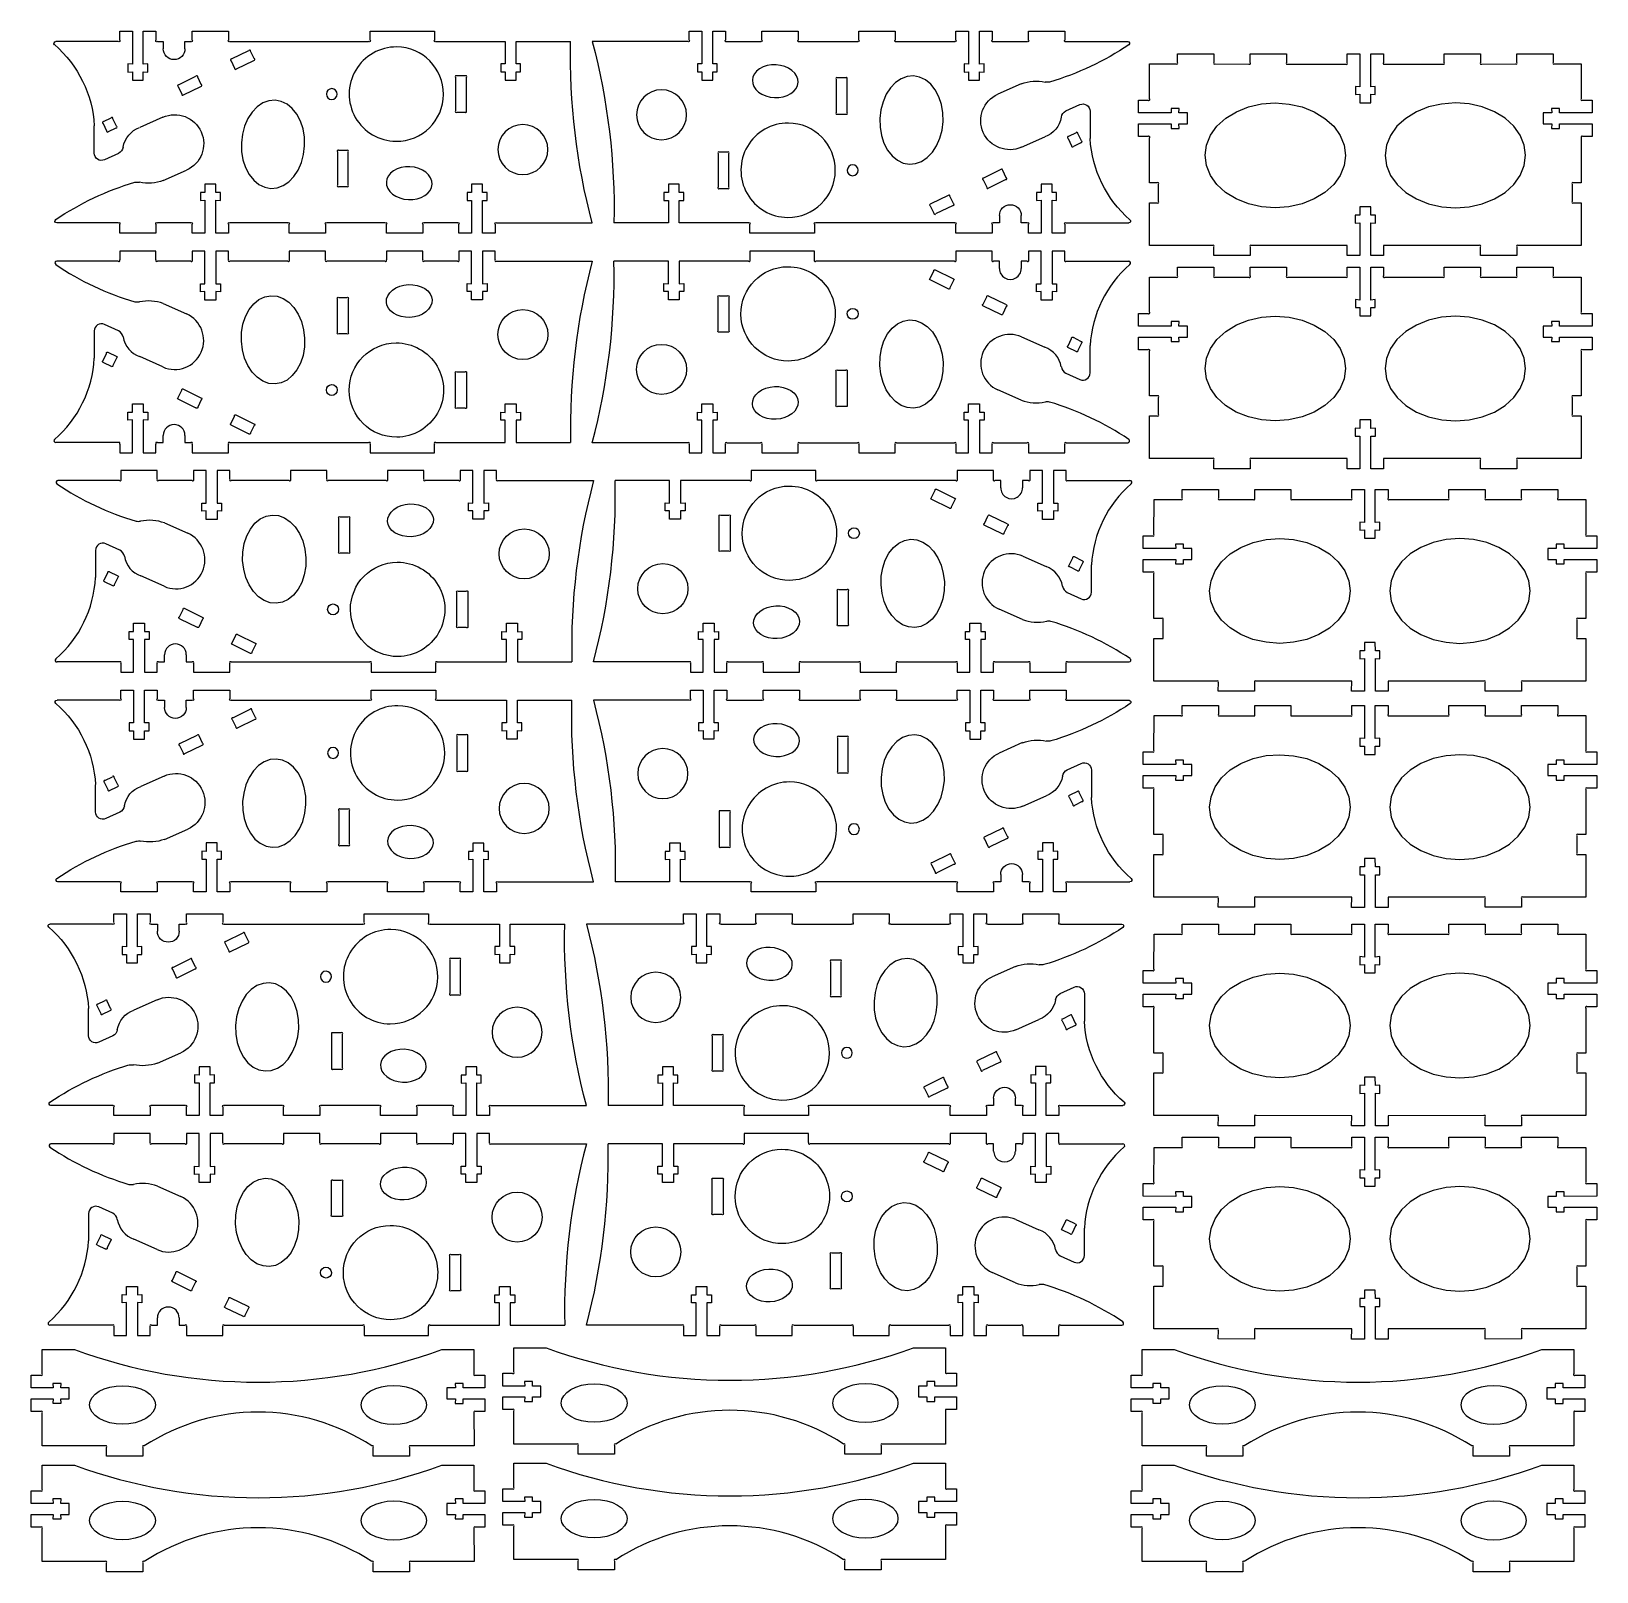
# Model space of a CAD drawing. Extents: x 127 to 2085, y -245 to 419.
# Drawn here: x 1653.5 to 2084.9, y -244.5 to 180 of the extents above; entities outside this region: 3.
import ezdxf

# ---------------------------------------------------------------- set-up
doc = ezdxf.new("R2010")
doc.units = 0
doc.layers.get('0').update_dxf_attribs({"linetype": 'CONTINUOUS'})
doc.layers.add('CUT', color=7, linetype='CONTINUOUS')

# ---------------------------------------------------------------- blocks, each defined once
blk = doc.blocks.new('SIDE')
at = {"layer": 'CUT', "color": 5}
for p, q in [((1484.1, -135.84), (1474.1, -135.84)), ((1474.1, -135.84), (1474.1, -138.26)), ((1484.1, -138.26), (1484.1, -135.84)), ((1497.6, -135.84), (1494.1, -135.84)), ((1494.1, -135.84), (1494.1, -138.26)), ((1497.6, -144.84), (1497.6, -135.84)), ((1504.1, -135.84), (1500.6, -135.84)), ((1500.6, -135.84), (1500.6, -144.88)), ((1504.1, -138.26), (1504.1, -135.84)), ((1530.85, -135.84), (1520.85, -135.84)), ((1520.85, -135.84), (1520.85, -138.26)), ((1530.85, -138.26), (1530.85, -135.84)), ((1557.6, -135.84), (1547.6, -135.84)), ((1547.6, -135.84), (1547.6, -138.26)), ((1557.6, -138.26), (1557.6, -135.84)), ((1571.1, -135.84), (1567.6, -135.84)), ((1567.6, -135.84), (1567.6, -138.26)), ((1571.1, -144.84), (1571.1, -135.84)), ((1577.6, -135.84), (1574.1, -135.84)), ((1574.1, -135.84), (1574.1, -144.84)), ((1577.6, -138.26), (1577.6, -135.84)), ((1473.71, -138.64), (1456.75, -138.64)), ((1493.71, -138.64), (1484.48, -138.64)), ((1520.46, -138.64), (1504.48, -138.64)), ((1547.21, -138.64), (1531.23, -138.64)), ((1567.21, -138.64), (1557.98, -138.64)), ((1496.35, -147.06), (1496.35, -144.84)), ((1496.35, -144.84), (1497.6, -144.88)), ((1497.6, -144.88), (1497.6, -144.84)), ((1500.6, -144.88), (1501.85, -144.84)), ((1501.85, -144.84), (1501.85, -147.06)), ((1569.85, -147.02), (1569.85, -144.8)), ((1569.85, -144.8), (1571.1, -144.84)), ((1571.1, -144.84), (1571.1, -144.84)), ((1574.1, -144.84), (1575.35, -144.8)), ((1575.35, -144.8), (1575.35, -147.02)), ((1486.12, -150.31), (1492.51, -153.16)), ((1497.6, -147.02), (1496.35, -147.06)), ((1497.6, -149.34), (1497.6, -147.02)), ((1500.6, -149.34), (1497.6, -149.34)), ((1501.85, -147.06), (1500.6, -147.02)), ((1500.6, -147.02), (1500.6, -149.34)), ((1571.1, -146.98), (1569.85, -147.02)), ((1571.1, -149.3), (1571.1, -146.98)), ((1574.1, -149.3), (1571.1, -149.3)), ((1575.35, -147.02), (1574.1, -146.98)), ((1574.1, -146.98), (1574.1, -149.3)), ((1467.1, -157.87), (1467.1, -165.34)), ((1473.8, -157.8), (1469.92, -156.05)), ((1467.1, -165.34), (1467.1, -165.39)), ((1486, -167.78), (1479.61, -164.93)), ((1476.35, -182.44), (1476.35, -180.22)), ((1476.35, -180.22), (1477.6, -180.26)), ((1477.6, -180.26), (1477.6, -177.94)), ((1477.6, -177.94), (1480.6, -177.94)), ((1480.6, -177.94), (1480.6, -180.26)), ((1480.6, -180.26), (1481.85, -180.22)), ((1481.85, -180.22), (1481.85, -182.44)), ((1579.1, -182.48), (1579.1, -180.26)), ((1579.1, -180.26), (1580.35, -180.3)), ((1580.35, -180.3), (1580.35, -177.98)), ((1580.35, -177.98), (1583.35, -177.98)), ((1583.35, -177.98), (1583.35, -180.3)), ((1583.35, -180.3), (1584.6, -180.26)), ((1584.6, -180.26), (1584.6, -182.48)), ((1477.6, -182.4), (1476.35, -182.44)), ((1477.6, -191.44), (1477.6, -182.4)), ((1481.85, -182.44), (1480.6, -182.4)), ((1480.6, -182.4), (1480.6, -191.44)), ((1580.35, -182.44), (1579.1, -182.48)), ((1580.35, -188.64), (1580.35, -182.44)), ((1584.6, -182.48), (1583.35, -182.44)), ((1583.35, -182.44), (1583.35, -188.64)), ((1473.71, -188.64), (1456.48, -188.64)), ((1474.1, -189.03), (1474.1, -191.44)), ((1484.1, -191.44), (1484.1, -189.03)), ((1484.48, -188.64), (1486.1, -188.64)), ((1486.1, -188.64), (1486.1, -186.64)), ((1492.1, -186.64), (1492.1, -188.64)), ((1492.1, -188.64), (1493.71, -188.64)), ((1494.1, -189.03), (1494.1, -191.44)), ((1504.1, -191.44), (1504.1, -189.03)), ((1504.48, -188.64), (1512.6, -188.64)), ((1512.6, -188.64), (1515, -188.64)), ((1515, -188.64), (1542.71, -188.64)), ((1543.1, -189.03), (1543.1, -191.44)), ((1560.85, -191.44), (1560.85, -189.03)), ((1561.23, -188.64), (1580.35, -188.64)), ((1583.35, -188.64), (1588.35, -188.64)), ((1588.35, -188.64), (1598.35, -188.64)), ((1474.1, -191.44), (1477.6, -191.44)), ((1480.6, -191.44), (1484.1, -191.44)), ((1494.1, -191.44), (1504.1, -191.44)), ((1543.1, -191.44), (1560.85, -191.44))]:
    blk.add_line(p, q, dxfattribs=at)
at = {"layer": 'CUT', "color": 1}
for p, q in [((1470.99, -163.79), (1473.09, -164.82)), ((1469.63, -166.56), (1471.73, -167.59)), ((1490.34, -176.7), (1495.13, -179.05)), ((1491.69, -173.94), (1496.49, -176.28)), ((1506.25, -181.07), (1511.05, -183.42)), ((1504.9, -183.83), (1509.69, -186.18))]:
    blk.add_line(p, q, dxfattribs=at)
at = {"layer": 'CUT', "color": 5}
blk.add_lwpolyline([(1577.98, -138.64), (1604.34, -138.64, 0.070631), (1598.35, -188.64)], format="xyb", dxfattribs=at)
at = {"layer": 'CUT', "color": 1}
for points in [[(1547.59, -149.9), (1547.67, -149.01), (1547.99, -148.14), (1548.53, -147.34), (1549.28, -146.61), (1550.21, -146.01), (1551.28, -145.54), (1552.45, -145.23), (1553.68, -145.08), (1554.91, -145.11), (1556.11, -145.31), (1557.21, -145.68), (1558.2, -146.2), (1559.01, -146.85), (1559.63, -147.6), (1560.03, -148.43), (1560.19, -149.31), (1560.11, -150.19), (1559.79, -151.06), (1559.25, -151.87), (1558.5, -152.59), (1557.57, -153.19), (1556.5, -153.66), (1555.33, -153.97), (1554.1, -154.12), (1552.87, -154.09), (1551.67, -153.89), (1550.56, -153.52), (1549.58, -153), (1548.77, -152.36), (1548.15, -151.6), (1547.75, -150.77)], [(1516.92, -172.46), (1515.21, -172.3), (1513.54, -171.69), (1511.98, -170.64), (1510.59, -169.19), (1509.42, -167.39), (1508.52, -165.33), (1507.92, -163.07), (1507.64, -160.71), (1507.69, -158.33), (1508.08, -156.03), (1508.79, -153.89), (1509.79, -151.99), (1511.04, -150.42), (1512.49, -149.23), (1514.09, -148.46), (1515.78, -148.15), (1517.49, -148.3), (1519.16, -148.91), (1520.72, -149.97), (1522.11, -151.42), (1523.28, -153.21), (1524.19, -155.27), (1524.79, -157.53), (1525.07, -159.89), (1525.01, -162.27), (1524.62, -164.58), (1523.92, -166.71), (1522.92, -168.61), (1521.67, -170.18), (1520.22, -171.38), (1518.61, -172.14)]]:
    blk.add_lwpolyline(points, close=True, dxfattribs=at)
for points in [[(1536.72, -158.64), (1534.48, -158.64, -1), (1534.1, -158.26), (1534.1, -149.02, -1), (1534.48, -148.64), (1536.72, -148.64, -1), (1537.1, -149.02), (1537.1, -158.26, -1)], [(1585.22, -165.74, -1), (1585.22, -151.95, -1)], [(1550.25, -161.14, -1), (1550.44, -187.14, -1)], [(1566.65, -178.76), (1566.65, -169.52, -1), (1567.03, -169.14), (1569.27, -169.14, -1), (1569.65, -169.52), (1569.65, -178.76, -1), (1569.27, -179.14), (1567.03, -179.14, -1)], [(1532.54, -172.64, -1), (1532.56, -175.64, -1)]]:
    blk.add_lwpolyline(points, format="xyb", close=True, dxfattribs=at)
for points in [[(1469.63, -166.56, -0.886376), (1469.52, -166.04), (1470.51, -164.03, -0.886376), (1470.99, -163.79, -0.060234)], [(1473.09, -164.82, -0.886376), (1473.2, -165.35), (1472.22, -167.36, -0.886376), (1471.73, -167.59, -0.060234)], [(1490.34, -176.7, -0.886376), (1490.23, -176.18), (1491.21, -174.17, -0.886376), (1491.69, -173.94, -0.060234)], [(1496.49, -176.28, -0.886376), (1496.6, -176.81), (1495.61, -178.82, -0.886376), (1495.13, -179.05, -0.060234)], [(1504.9, -183.83, -0.886376), (1504.78, -183.31), (1505.77, -181.3, -0.886376), (1506.25, -181.07, -0.060234)], [(1511.05, -183.42, -0.886376), (1511.16, -183.94), (1510.17, -185.95, -0.886376), (1509.69, -186.18, -0.060234)]]:
    blk.add_lwpolyline(points, format="xyb", dxfattribs=at)
at = {"layer": 'CUT', "color": 5}
for centre, radius, start, end in [((1456.75, -139.14), 0.5, 90, 236.0261), ((1500.86, -73.68), 79.44, 236.0261, 253.4772), ((1473.91, -138.45), 0.27, 225, 45), ((1484.29, -138.45), 0.27, 135, 315), ((1493.91, -138.45), 0.27, 225, 45), ((1504.29, -138.45), 0.27, 135, 315), ((1520.66, -138.45), 0.27, 225, 45), ((1531.04, -138.45), 0.27, 135, 315), ((1547.41, -138.45), 0.27, 225, 45), ((1557.79, -138.45), 0.27, 135, 315), ((1567.41, -138.45), 0.27, 225, 45), ((1577.79, -138.45), 0.27, 135, 315), ((1478.94, -145.1), 4.78, 261.9659, 276.9339), ((1482.01, -161.7), 12.1, 70.152, 101.8652), ((1489.26, -160.47), 8, 245.989, 65.989), ((1469.1, -157.87), 2, 65.6938, 180), ((1472.66, -159.94), 2.42, 10.0071, 61.9981), ((1481.93, -158.34), 6.98, 189.7158, 250.5705), ((1435.15, -163.63), 32, 311.0226, 356.8383), ((1489.1, -186.64), 3, 360, 180), ((1456.48, -188.14), 0.5, 131.0226, 270), ((1473.91, -188.83), 0.27, 315, 135), ((1484.29, -188.83), 0.27, 45, 225), ((1493.91, -188.83), 0.27, 315, 135), ((1504.29, -188.83), 0.27, 44.9922, 224.9922), ((1542.91, -188.83), 0.27, 315, 135), ((1561.04, -188.83), 0.27, 45, 225)]:
    blk.add_arc(centre, radius, start, end, dxfattribs=at)

msp = doc.modelspace()

# ---------------------------------------------------------------- linework, layer by layer
at = {"layer": 'CUT', "color": 5}
for p, q in [((1979.75, 170.97), (1988.98, 170.96)), ((1999.75, 170.96), (2015.73, 170.95)), ((2026.49, 170.95), (2042.47, 170.96)), ((2053.24, 170.96), (2062.47, 170.97)), ((1964.1, 133.1), (1964.1, 137.84)), ((2078.12, 137.84), (2078.12, 133.1)), ((1979.75, 112.22), (1988.98, 112.22)), ((1999.75, 112.21), (2015.73, 112.21)), ((2026.49, 112.21), (2042.47, 112.21)), ((2053.24, 112.22), (2062.47, 112.22)), ((1964.1, 74.36), (1964.1, 79.09)), ((2078.12, 79.09), (2078.12, 74.36)), ((1981, 50.92), (1990.23, 50.92)), ((2001, 50.92), (2016.98, 50.91)), ((2027.74, 50.91), (2043.73, 50.92)), ((2054.49, 50.92), (2063.73, 50.92)), ((1965.35, 13.06), (1965.35, 17.8)), ((2079.37, 17.8), (2079.37, 13.06)), ((1981, -8.63), (1990.23, -8.63)), ((2054.49, -8.63), (2063.73, -8.63)), ((2001, -8.63), (2016.98, -8.64)), ((2027.74, -8.64), (2043.73, -8.63)), ((1965.35, -46.49), (1965.35, -41.75)), ((2079.37, -41.75), (2079.37, -46.49)), ((1981, -68.85), (1990.23, -68.85)), ((2001, -68.86), (2016.98, -68.86)), ((2027.74, -68.86), (2043.73, -68.86)), ((2054.49, -68.85), (2063.73, -68.85)), ((1965.35, -106.71), (1965.35, -101.98)), ((2079.37, -101.98), (2079.37, -106.71)), ((1981, -127.59), (1990.23, -127.6)), ((2001, -127.6), (2016.98, -127.61)), ((2027.74, -127.61), (2043.73, -127.6)), ((2054.49, -127.6), (2063.73, -127.59)), ((1965.35, -165.46), (1965.35, -160.72)), ((2079.37, -160.72), (2079.37, -165.46)), ((1786.45, -189.48), (1786.45, -182.79)), ((1786.45, -182.79), (1795.33, -182.79)), ((1896.57, -182.79), (1905.45, -182.79)), ((1905.45, -182.79), (1905.45, -189.48))]:
    msp.add_line(p, q, dxfattribs=at)
for points in [[(1969.37, 171.35), (1969.37, 173.77), (1979.37, 173.76), (1979.37, 171.35)], [(1989.37, 171.34), (1989.37, 173.76), (1999.37, 173.76), (1999.37, 171.34)], [(2016.12, 171.33), (2016.12, 173.75), (2019.62, 173.75), (2019.61, 164.65), (2018.36, 164.79), (2018.36, 162.57), (2019.61, 162.61), (2019.61, 160.29), (2021.11, 160.29), (2022.61, 160.29), (2022.61, 162.61), (2023.86, 162.57), (2023.86, 164.79), (2022.61, 164.65), (2022.61, 173.75), (2026.11, 173.75), (2026.11, 171.33)], [(2042.86, 171.34), (2042.86, 173.76), (2052.86, 173.76), (2052.86, 171.34)], [(2062.86, 171.35), (2062.86, 173.76), (2072.86, 173.77), (2072.86, 171.35)], [(1961.61, 161.35), (1961.62, 170.97), (1968.98, 170.97)], [(2073.24, 170.97), (2080.61, 170.97), (2080.61, 161.35)], [(1961.23, 150.97), (1958.61, 150.97), (1958.61, 154.47), (1967.61, 154.47), (1967.57, 153.22), (1969.79, 153.22), (1969.75, 154.47), (1972.07, 154.47), (1972.07, 157.47), (1969.75, 157.47), (1969.79, 158.72), (1967.57, 158.72), (1967.61, 157.47), (1958.61, 157.47), (1958.61, 160.97), (1961.23, 160.97)], [(2080.99, 160.97), (2083.61, 160.97), (2083.61, 157.47), (2074.61, 157.47), (2074.65, 158.72), (2072.43, 158.72), (2072.47, 157.47), (2070.15, 157.47), (2070.15, 154.47), (2072.47, 154.47), (2072.43, 153.22), (2074.65, 153.22), (2074.61, 154.47), (2083.61, 154.47), (2083.61, 150.97), (2081, 150.97)], [(1963.72, 138.22), (1961.6, 138.22), (1961.61, 150.59)], [(2080.61, 150.59), (2080.62, 138.22), (2078.5, 138.22)], [(1978.96, 120.97), (1969.34, 120.97), (1961.6, 120.97), (1961.6, 132.72), (1963.72, 132.72)], [(2052.5, 120.96), (2026.13, 120.95), (2026.13, 118.15), (2022.63, 118.15), (2022.63, 127.15), (2023.88, 127.11), (2023.87, 129.33), (2022.62, 129.29), (2022.61, 131.61), (2021.11, 131.6), (2019.61, 131.61), (2019.6, 129.29), (2018.35, 129.33), (2018.35, 127.11), (2019.6, 127.15), (2019.59, 118.15), (2016.09, 118.15), (2016.09, 120.95), (1989.73, 120.96)], [(2078.5, 132.72), (2080.62, 132.72), (2080.63, 120.97), (2072.88, 120.97), (2063.26, 120.97)], [(1989.34, 120.58), (1989.34, 118.16), (1979.34, 118.17), (1979.34, 120.58)], [(2062.88, 120.58), (2062.88, 118.17), (2052.88, 118.16), (2052.88, 120.58)], [(1961.61, 102.61), (1961.62, 112.23), (1968.98, 112.23)], [(1969.37, 112.61), (1969.37, 115.02), (1979.37, 115.02), (1979.37, 112.6)], [(1989.37, 112.6), (1989.37, 115.02), (1999.37, 115.01), (1999.37, 112.6)], [(2016.12, 112.59), (2016.12, 115.01), (2019.62, 115.01), (2019.61, 105.91), (2018.36, 106.05), (2018.36, 103.83), (2019.61, 103.87), (2019.61, 101.55), (2021.11, 101.54), (2022.61, 101.55), (2022.61, 103.87), (2023.86, 103.83), (2023.86, 106.05), (2022.61, 105.91), (2022.61, 115.01), (2026.11, 115.01), (2026.11, 112.59)], [(2042.86, 112.6), (2042.86, 115.01), (2052.86, 115.02), (2052.86, 112.6)], [(2062.86, 112.6), (2062.86, 115.02), (2072.86, 115.02), (2072.86, 112.61)], [(2073.24, 112.23), (2080.61, 112.23), (2080.61, 102.61)], [(1961.23, 92.23), (1958.61, 92.23), (1958.61, 95.73), (1967.61, 95.73), (1967.57, 94.48), (1969.79, 94.48), (1969.75, 95.73), (1972.07, 95.73), (1972.07, 98.73), (1969.75, 98.73), (1969.79, 99.98), (1967.57, 99.98), (1967.61, 98.73), (1958.61, 98.73), (1958.61, 102.23), (1961.23, 102.23)], [(2080.99, 102.23), (2083.61, 102.23), (2083.61, 98.73), (2074.61, 98.73), (2074.65, 99.98), (2072.43, 99.98), (2072.47, 98.73), (2070.15, 98.73), (2070.15, 95.73), (2072.47, 95.73), (2072.43, 94.48), (2074.65, 94.48), (2074.61, 95.73), (2083.61, 95.73), (2083.61, 92.23), (2081, 92.23)], [(1963.72, 79.48), (1961.6, 79.48), (1961.61, 91.85)], [(2080.61, 91.85), (2080.62, 79.48), (2078.5, 79.48)], [(1978.96, 62.22), (1969.34, 62.23), (1961.6, 62.23), (1961.6, 73.98), (1963.72, 73.98)], [(2078.5, 73.98), (2080.62, 73.98), (2080.63, 62.23), (2072.88, 62.23), (2063.26, 62.22)], [(2052.5, 62.22), (2026.13, 62.21), (2026.13, 59.41), (2022.63, 59.41), (2022.63, 68.41), (2023.88, 68.37), (2023.87, 70.59), (2022.62, 70.55), (2022.61, 72.87), (2021.11, 72.86), (2019.61, 72.87), (2019.6, 70.55), (2018.35, 70.59), (2018.35, 68.37), (2019.6, 68.41), (2019.59, 59.41), (2016.09, 59.41), (2016.09, 62.21), (1989.73, 62.22)], [(1989.34, 61.84), (1989.34, 59.42), (1979.34, 59.42), (1979.34, 61.84)], [(2062.88, 61.84), (2062.88, 59.42), (2052.88, 59.42), (2052.88, 61.84)], [(1970.62, 51.31), (1970.62, 53.73), (1980.62, 53.72), (1980.62, 51.31)], [(1990.62, 51.3), (1990.62, 53.72), (2000.62, 53.72), (2000.62, 51.3)], [(2017.37, 51.29), (2017.37, 53.71), (2020.87, 53.71), (2020.86, 44.61), (2019.61, 44.75), (2019.61, 42.53), (2020.86, 42.57), (2020.86, 40.25), (2022.36, 40.25), (2023.86, 40.25), (2023.86, 42.57), (2025.11, 42.53), (2025.11, 44.75), (2023.86, 44.61), (2023.86, 53.71), (2027.36, 53.71), (2027.36, 51.29)], [(2044.11, 51.3), (2044.11, 53.72), (2054.11, 53.72), (2054.11, 51.3)], [(2064.11, 51.31), (2064.11, 53.72), (2074.11, 53.73), (2074.11, 51.31)], [(1962.86, 41.31), (1962.87, 50.93), (1970.23, 50.93)], [(2074.49, 50.93), (2081.86, 50.93), (2081.86, 41.31)], [(1962.48, 30.93), (1959.86, 30.93), (1959.86, 34.43), (1968.86, 34.43), (1968.82, 33.18), (1971.04, 33.18), (1971, 34.43), (1973.32, 34.43), (1973.32, 37.43), (1971, 37.43), (1971.04, 38.68), (1968.82, 38.68), (1968.86, 37.43), (1959.86, 37.43), (1959.86, 40.93), (1962.48, 40.93)], [(2082.24, 40.93), (2084.86, 40.93), (2084.86, 37.43), (2075.86, 37.43), (2075.9, 38.68), (2073.68, 38.68), (2073.72, 37.43), (2071.4, 37.43), (2071.4, 34.43), (2073.72, 34.43), (2073.68, 33.18), (2075.9, 33.18), (2075.86, 34.43), (2084.86, 34.43), (2084.86, 30.93), (2082.25, 30.93)], [(1964.97, 18.18), (1962.85, 18.18), (1962.86, 30.55)], [(2081.86, 30.55), (2081.87, 18.18), (2079.75, 18.18)], [(1980.21, 0.92), (1970.6, 0.93), (1962.85, 0.93), (1962.85, 12.68), (1964.97, 12.68)], [(2053.75, 0.92), (2027.38, 0.91), (2027.38, -1.89), (2023.88, -1.89), (2023.88, 7.11), (2025.13, 7.07), (2025.12, 9.29), (2023.87, 9.25), (2023.86, 11.57), (2022.36, 11.56), (2020.86, 11.57), (2020.85, 9.25), (2019.6, 9.29), (2019.6, 7.07), (2020.85, 7.11), (2020.84, -1.89), (2017.34, -1.89), (2017.35, 0.91), (1990.98, 0.92)], [(2079.75, 12.68), (2081.87, 12.68), (2081.88, 0.93), (2074.13, 0.93), (2064.51, 0.92)], [(1990.6, 0.54), (1990.59, -1.88), (1980.59, -1.88), (1980.6, 0.54)], [(2064.13, 0.54), (2064.13, -1.88), (2054.13, -1.88), (2054.13, 0.54)], [(1962.86, -18.24), (1962.87, -8.62), (1970.23, -8.62)], [(1970.62, -8.24), (1970.62, -5.82), (1980.62, -5.83), (1980.62, -8.24)], [(1990.62, -8.25), (1990.62, -5.83), (2000.62, -5.83), (2000.62, -8.25)], [(2017.37, -8.26), (2017.37, -5.84), (2020.87, -5.84), (2020.86, -14.94), (2019.61, -14.8), (2019.61, -17.02), (2020.86, -16.98), (2020.86, -19.3), (2022.36, -19.3), (2023.86, -19.3), (2023.86, -16.98), (2025.11, -17.02), (2025.11, -14.8), (2023.86, -14.94), (2023.86, -5.84), (2027.36, -5.84), (2027.36, -8.26)], [(2044.11, -8.25), (2044.11, -5.83), (2054.11, -5.83), (2054.11, -8.25)], [(2064.11, -8.24), (2064.11, -5.83), (2074.11, -5.82), (2074.11, -8.24)], [(2074.49, -8.62), (2081.86, -8.62), (2081.86, -18.24)], [(1962.48, -28.62), (1959.86, -28.62), (1959.86, -25.12), (1968.86, -25.12), (1968.82, -26.37), (1971.04, -26.37), (1971, -25.12), (1973.32, -25.12), (1973.32, -22.12), (1971, -22.12), (1971.04, -20.87), (1968.82, -20.87), (1968.86, -22.12), (1959.86, -22.12), (1959.86, -18.62), (1962.48, -18.62)], [(2082.24, -18.62), (2084.86, -18.62), (2084.86, -22.12), (2075.86, -22.12), (2075.9, -20.87), (2073.68, -20.87), (2073.72, -22.12), (2071.4, -22.12), (2071.4, -25.12), (2073.72, -25.12), (2073.68, -26.37), (2075.9, -26.37), (2075.86, -25.12), (2084.86, -25.12), (2084.86, -28.62), (2082.25, -28.62)], [(1964.97, -41.37), (1962.85, -41.37), (1962.86, -29)], [(2081.86, -29), (2081.87, -41.37), (2079.75, -41.37)], [(1980.21, -58.63), (1970.6, -58.62), (1962.85, -58.62), (1962.85, -46.87), (1964.97, -46.87)], [(2079.75, -46.87), (2081.87, -46.87), (2081.88, -58.62), (2074.13, -58.62), (2064.51, -58.63)], [(2053.75, -58.63), (2027.38, -58.64), (2027.38, -61.44), (2023.88, -61.44), (2023.88, -52.44), (2025.13, -52.48), (2025.12, -50.26), (2023.87, -50.3), (2023.86, -47.98), (2022.36, -47.99), (2020.86, -47.98), (2020.85, -50.3), (2019.6, -50.26), (2019.6, -52.48), (2020.85, -52.44), (2020.84, -61.44), (2017.34, -61.44), (2017.35, -58.64), (1990.98, -58.63)], [(1990.6, -59.01), (1990.59, -61.43), (1980.59, -61.43), (1980.6, -59.01)], [(2064.13, -59.01), (2064.13, -61.43), (2054.13, -61.43), (2054.13, -59.01)], [(1962.86, -78.46), (1962.87, -68.84), (1970.23, -68.84)], [(1970.62, -68.46), (1970.62, -66.05), (1980.62, -66.05), (1980.62, -68.47)], [(1990.62, -68.47), (1990.62, -66.05), (2000.62, -66.06), (2000.62, -68.48)], [(2017.37, -68.48), (2017.37, -66.06), (2020.87, -66.07), (2020.86, -75.16), (2019.61, -75.02), (2019.61, -77.24), (2020.86, -77.21), (2020.86, -79.53), (2022.36, -79.53), (2023.86, -79.53), (2023.86, -77.21), (2025.11, -77.24), (2025.11, -75.02), (2023.86, -75.16), (2023.86, -66.07), (2027.36, -66.06), (2027.36, -68.48)], [(2044.11, -68.48), (2044.11, -66.06), (2054.11, -66.05), (2054.11, -68.47)], [(2064.11, -68.47), (2064.11, -66.05), (2074.11, -66.05), (2074.11, -68.46)], [(2074.49, -68.84), (2081.86, -68.84), (2081.86, -78.46)], [(1962.48, -88.84), (1959.86, -88.84), (1959.86, -85.34), (1968.86, -85.34), (1968.82, -86.59), (1971.04, -86.59), (1971, -85.34), (1973.32, -85.35), (1973.32, -82.35), (1971, -82.34), (1971.04, -81.09), (1968.82, -81.09), (1968.86, -82.34), (1959.86, -82.34), (1959.86, -78.84), (1962.48, -78.84)], [(2082.24, -78.84), (2084.86, -78.84), (2084.86, -82.34), (2075.86, -82.34), (2075.9, -81.09), (2073.68, -81.09), (2073.72, -82.34), (2071.4, -82.35), (2071.4, -85.35), (2073.72, -85.34), (2073.68, -86.59), (2075.9, -86.59), (2075.86, -85.34), (2084.86, -85.34), (2084.86, -88.84), (2082.25, -88.84)], [(1964.97, -101.59), (1962.85, -101.59), (1962.86, -89.22)], [(2081.86, -89.22), (2081.87, -101.59), (2079.75, -101.59)], [(1980.21, -118.85), (1970.6, -118.84), (1962.85, -118.84), (1962.85, -107.09), (1964.97, -107.09)], [(2079.75, -107.09), (2081.87, -107.09), (2081.88, -118.84), (2074.13, -118.84), (2064.51, -118.85)], [(2053.75, -118.85), (2027.38, -118.86), (2027.38, -121.66), (2023.88, -121.67), (2023.88, -112.66), (2025.13, -112.7), (2025.12, -110.48), (2023.87, -110.52), (2023.86, -108.2), (2022.36, -108.21), (2020.86, -108.2), (2020.85, -110.52), (2019.6, -110.48), (2019.6, -112.7), (2020.85, -112.66), (2020.84, -121.67), (2017.34, -121.66), (2017.35, -118.86), (1990.98, -118.85)], [(1990.6, -119.23), (1990.59, -121.65), (1980.59, -121.65), (1980.6, -119.23)], [(2064.13, -119.23), (2064.13, -121.65), (2054.13, -121.65), (2054.13, -119.23)], [(1970.62, -127.21), (1970.62, -124.79), (1980.62, -124.79), (1980.62, -127.21)], [(1990.62, -127.21), (1990.62, -124.8), (2000.62, -124.8), (2000.62, -127.22)], [(2017.37, -127.23), (2017.37, -124.81), (2020.87, -124.81), (2020.86, -133.91), (2019.61, -133.77), (2019.61, -135.99), (2020.86, -135.95), (2020.86, -138.27), (2022.36, -138.27), (2023.86, -138.27), (2023.86, -135.95), (2025.11, -135.99), (2025.11, -133.77), (2023.86, -133.91), (2023.86, -124.81), (2027.36, -124.81), (2027.36, -127.23)], [(2044.11, -127.22), (2044.11, -124.8), (2054.11, -124.8), (2054.11, -127.21)], [(2064.11, -127.21), (2064.11, -124.79), (2074.11, -124.79), (2074.11, -127.21)], [(1962.86, -137.2), (1962.87, -127.59), (1970.23, -127.59)], [(2074.49, -127.59), (2081.86, -127.59), (2081.86, -137.2)], [(1962.48, -147.58), (1959.86, -147.58), (1959.86, -144.08), (1968.86, -144.09), (1968.82, -145.34), (1971.04, -145.34), (1971, -144.09), (1973.32, -144.09), (1973.32, -141.09), (1971, -141.09), (1971.04, -139.84), (1968.82, -139.84), (1968.86, -141.09), (1959.86, -141.08), (1959.86, -137.58), (1962.48, -137.58)], [(2082.24, -137.58), (2084.86, -137.58), (2084.86, -141.08), (2075.86, -141.09), (2075.9, -139.84), (2073.68, -139.84), (2073.72, -141.09), (2071.4, -141.09), (2071.4, -144.09), (2073.72, -144.09), (2073.68, -145.34), (2075.9, -145.34), (2075.86, -144.09), (2084.86, -144.08), (2084.86, -147.58), (2082.25, -147.58)], [(1964.97, -160.34), (1962.85, -160.34), (1962.86, -147.97)], [(2081.86, -147.97), (2081.87, -160.34), (2079.75, -160.34)], [(1980.21, -177.59), (1970.6, -177.59), (1962.85, -177.58), (1962.85, -165.84), (1964.97, -165.84)], [(2053.75, -177.6), (2027.38, -177.61), (2027.38, -180.41), (2023.88, -180.41), (2023.88, -171.41), (2025.13, -171.44), (2025.12, -169.22), (2023.87, -169.27), (2023.86, -166.95), (2022.36, -166.95), (2020.86, -166.95), (2020.85, -169.27), (2019.6, -169.22), (2019.6, -171.44), (2020.85, -171.41), (2020.84, -180.41), (2017.34, -180.41), (2017.35, -177.61), (1990.98, -177.6)], [(2079.75, -165.84), (2081.87, -165.84), (2081.88, -177.58), (2074.13, -177.59), (2064.51, -177.59)], [(1990.6, -177.98), (1990.59, -180.4), (1980.59, -180.39), (1980.6, -177.97)], [(2064.13, -177.97), (2064.13, -180.39), (2054.13, -180.4), (2054.13, -177.98)], [(1656.48, -189.99), (1656.48, -183.31), (1665.35, -183.31)], [(1766.6, -183.31), (1775.47, -183.31), (1775.47, -189.99)], [(1959.59, -189.99), (1959.59, -183.31), (1968.46, -183.31)], [(2069.71, -183.31), (2078.59, -183.31), (2078.59, -189.99)], [(1659.48, -196.87), (1659.44, -198.12), (1661.66, -198.12), (1661.62, -196.87), (1663.94, -196.87), (1663.94, -193.87), (1661.62, -193.87), (1661.66, -192.62), (1659.44, -192.62), (1659.48, -193.87), (1653.48, -193.87), (1653.48, -190.37), (1656.1, -190.37)], [(1775.86, -190.38), (1778.47, -190.38), (1778.47, -193.88), (1772.47, -193.88), (1772.51, -192.63), (1770.29, -192.63), (1770.33, -193.88), (1768.01, -193.88), (1768.01, -196.88), (1770.33, -196.88), (1770.29, -198.13), (1772.51, -198.13), (1772.47, -196.88), (1778.47, -196.88), (1778.47, -200.38), (1775.86, -200.38)], [(1789.45, -196.36), (1789.41, -197.61), (1791.63, -197.61), (1791.59, -196.36), (1793.91, -196.36), (1793.91, -193.36), (1791.59, -193.36), (1791.63, -192.11), (1789.41, -192.11), (1789.45, -193.36), (1783.45, -193.36), (1783.45, -189.86), (1786.07, -189.86)], [(1905.83, -189.86), (1908.45, -189.86), (1908.45, -193.36), (1902.45, -193.36), (1902.49, -192.11), (1900.27, -192.11), (1900.31, -193.36), (1897.99, -193.36), (1897.99, -196.36), (1900.31, -196.36), (1900.27, -197.61), (1902.49, -197.61), (1902.45, -196.36), (1908.45, -196.36), (1908.45, -199.86), (1905.83, -199.86)], [(1962.59, -196.87), (1962.55, -198.12), (1964.77, -198.12), (1964.73, -196.87), (1967.05, -196.87), (1967.05, -193.87), (1964.73, -193.87), (1964.77, -192.62), (1962.55, -192.62), (1962.59, -193.87), (1956.59, -193.87), (1956.59, -190.37), (1959.21, -190.37)], [(2078.97, -190.38), (2081.59, -190.38), (2081.59, -193.88), (2075.59, -193.88), (2075.63, -192.63), (2073.41, -192.63), (2073.45, -193.88), (2071.13, -193.88), (2071.13, -196.88), (2073.45, -196.88), (2073.41, -198.13), (2075.63, -198.13), (2075.59, -196.88), (2081.59, -196.88), (2081.59, -200.38), (2078.97, -200.38)], [(1656.1, -200.37), (1653.48, -200.37), (1653.48, -196.87), (1659.48, -196.87)], [(1786.07, -199.86), (1783.45, -199.86), (1783.45, -196.36), (1789.45, -196.36)], [(1959.21, -200.37), (1956.59, -200.37), (1956.59, -196.87), (1962.59, -196.87)], [(1673.84, -209.87), (1656.48, -209.87), (1656.48, -200.76)], [(1775.47, -200.76), (1775.48, -209.87), (1758.11, -209.87)], [(1803.82, -209.36), (1786.45, -209.36), (1786.45, -200.24)], [(1905.45, -200.24), (1905.45, -209.36), (1888.08, -209.36)], [(1976.96, -209.87), (1959.59, -209.87), (1959.59, -200.76)], [(2078.59, -200.76), (2078.59, -209.87), (2061.22, -209.87)], [(1684.23, -210.26), (1684.23, -212.67), (1674.23, -212.67), (1674.23, -210.26)], [(1757.73, -210.26), (1757.73, -212.67), (1747.73, -212.67), (1747.73, -210.26)], [(1814.2, -209.74), (1814.2, -212.16), (1804.2, -212.16), (1804.2, -209.74)], [(1887.7, -209.74), (1887.7, -212.16), (1877.7, -212.16), (1877.7, -209.74)], [(1987.34, -210.26), (1987.34, -212.67), (1977.34, -212.67), (1977.34, -210.26)], [(2060.84, -210.26), (2060.84, -212.67), (2050.84, -212.67), (2050.84, -210.26)], [(1656.48, -221.84), (1656.48, -215.16), (1665.35, -215.16)], [(1766.6, -215.16), (1775.47, -215.16), (1775.47, -221.84)], [(1786.45, -221.33), (1786.45, -214.65), (1795.33, -214.65)], [(1896.57, -214.65), (1905.45, -214.65), (1905.45, -221.33)], [(1959.59, -221.84), (1959.59, -215.16), (1968.46, -215.16)], [(2069.71, -215.16), (2078.59, -215.16), (2078.59, -221.84)], [(1659.48, -228.72), (1659.44, -229.97), (1661.66, -229.97), (1661.62, -228.72), (1663.94, -228.72), (1663.94, -225.72), (1661.62, -225.72), (1661.66, -224.47), (1659.44, -224.47), (1659.48, -225.72), (1653.48, -225.72), (1653.48, -222.22), (1656.1, -222.22)], [(1775.86, -222.23), (1778.47, -222.23), (1778.47, -225.73), (1772.47, -225.73), (1772.51, -224.48), (1770.29, -224.48), (1770.33, -225.73), (1768.01, -225.73), (1768.01, -228.73), (1770.33, -228.73), (1770.29, -229.98), (1772.51, -229.98), (1772.47, -228.73), (1778.47, -228.73), (1778.47, -232.23), (1775.86, -232.23)], [(1789.45, -228.21), (1789.41, -229.46), (1791.63, -229.46), (1791.59, -228.21), (1793.91, -228.21), (1793.91, -225.21), (1791.59, -225.21), (1791.63, -223.96), (1789.41, -223.96), (1789.45, -225.21), (1783.45, -225.21), (1783.45, -221.71), (1786.07, -221.71)], [(1905.83, -221.71), (1908.45, -221.71), (1908.45, -225.21), (1902.45, -225.21), (1902.49, -223.96), (1900.27, -223.96), (1900.31, -225.21), (1897.99, -225.21), (1897.99, -228.21), (1900.31, -228.21), (1900.27, -229.46), (1902.49, -229.46), (1902.45, -228.21), (1908.45, -228.21), (1908.45, -231.71), (1905.83, -231.71)], [(1962.59, -228.72), (1962.55, -229.97), (1964.77, -229.97), (1964.73, -228.72), (1967.05, -228.72), (1967.05, -225.72), (1964.73, -225.72), (1964.77, -224.47), (1962.55, -224.47), (1962.59, -225.72), (1956.59, -225.72), (1956.59, -222.22), (1959.21, -222.22)], [(2078.97, -222.23), (2081.59, -222.23), (2081.59, -225.73), (2075.59, -225.73), (2075.63, -224.48), (2073.41, -224.48), (2073.45, -225.73), (2071.13, -225.73), (2071.13, -228.73), (2073.45, -228.73), (2073.41, -229.98), (2075.63, -229.98), (2075.59, -228.73), (2081.59, -228.73), (2081.59, -232.23), (2078.97, -232.23)], [(1786.07, -231.71), (1783.45, -231.71), (1783.45, -228.21), (1789.45, -228.21)], [(1656.1, -232.22), (1653.48, -232.22), (1653.48, -228.72), (1659.48, -228.72)], [(1673.84, -241.73), (1656.48, -241.72), (1656.48, -232.61)], [(1775.47, -232.61), (1775.48, -241.72), (1758.11, -241.73)], [(1803.82, -241.21), (1786.45, -241.21), (1786.45, -232.09)], [(1905.45, -232.09), (1905.45, -241.21), (1888.08, -241.21)], [(1959.21, -232.22), (1956.59, -232.22), (1956.59, -228.72), (1962.59, -228.72)], [(1976.96, -241.73), (1959.59, -241.72), (1959.59, -232.61)], [(2078.59, -232.61), (2078.59, -241.72), (2061.22, -241.73)], [(1684.23, -242.11), (1684.23, -244.52), (1674.23, -244.52), (1674.23, -242.11)], [(1757.73, -242.11), (1757.73, -244.52), (1747.73, -244.52), (1747.73, -242.11)], [(1814.2, -241.59), (1814.2, -244.01), (1804.2, -244.01), (1804.2, -241.59)], [(1887.7, -241.59), (1887.7, -244.01), (1877.7, -244.01), (1877.7, -241.59)], [(1987.34, -242.11), (1987.34, -244.52), (1977.34, -244.52), (1977.34, -242.11)], [(2060.84, -242.11), (2060.84, -244.52), (2050.84, -244.52), (2050.84, -242.11)]]:
    msp.add_lwpolyline(points, dxfattribs=at)
for points in [[(1988.98, 170.96, 1), (1989.37, 171.34, 0.000001), (1989.37, 171.34)], [(2052.86, 171.34, 1), (2053.24, 170.96, 0.000001), (2053.24, 170.96)], [(1961.23, 160.97, 1), (1961.61, 161.35, 0.000013), (1961.61, 161.35)], [(2080.61, 161.35, 1), (2080.99, 160.97, 0.000013), (2080.99, 160.97)], [(1961.61, 150.59, 1), (1961.23, 150.97, 0.000005), (1961.23, 150.97)], [(2081, 150.97, 1), (2080.61, 150.59, 0.000005), (2080.61, 150.59)], [(1988.98, 112.22, 1), (1989.37, 112.6, 0.000001), (1989.37, 112.6)], [(2052.86, 112.6, 1), (2053.24, 112.22, 0.000001), (2053.24, 112.22)], [(1961.23, 102.23, 1), (1961.61, 102.61, 0.000013), (1961.61, 102.61)], [(2080.61, 102.61, 1), (2080.99, 102.23, 0.000013), (2080.99, 102.23)], [(1961.61, 91.85, 1), (1961.23, 92.23, 0.000005), (1961.23, 92.23)], [(2081, 92.23, 1), (2080.61, 91.85, 0.000005), (2080.61, 91.85)], [(1990.23, 50.92, 1), (1990.62, 51.3, 0.000001), (1990.62, 51.3)], [(2054.11, 51.3, 1), (2054.49, 50.92, 0.000001), (2054.49, 50.92)], [(1962.48, 40.93, 1), (1962.86, 41.31, 0.000013), (1962.86, 41.31)], [(2081.86, 41.31, 1), (2082.24, 40.93, 0.000013), (2082.24, 40.93)], [(1962.86, 30.55, 1), (1962.48, 30.93, 0.000005), (1962.48, 30.93)], [(2082.25, 30.93, 1), (2081.86, 30.55, 0.000005), (2081.86, 30.55)], [(1990.23, -8.63, 1), (1990.62, -8.25, 0.000001), (1990.62, -8.25)], [(2054.11, -8.25, 1), (2054.49, -8.63, 0.000001), (2054.49, -8.63)], [(1962.48, -18.62, 1), (1962.86, -18.24, 0.000013), (1962.86, -18.24)], [(2081.86, -18.24, 1), (2082.24, -18.62, 0.000013), (2082.24, -18.62)], [(1962.86, -29, 1), (1962.48, -28.62, 0.000005), (1962.48, -28.62)], [(2082.25, -28.62, 1), (2081.86, -29, 0.000005), (2081.86, -29)], [(1990.23, -68.85, 1), (1990.62, -68.47, 0.000001), (1990.62, -68.47)], [(2054.11, -68.47, 1), (2054.49, -68.85, 0.000001), (2054.49, -68.85)], [(1962.48, -78.84, 1), (1962.86, -78.46, 0.000013), (1962.86, -78.46)], [(2081.86, -78.46, 1), (2082.24, -78.84, 0.000013), (2082.24, -78.84)], [(1962.86, -89.22, 1), (1962.48, -88.84, 0.000005), (1962.48, -88.84)], [(2082.25, -88.84, 1), (2081.86, -89.22, 0.000005), (2081.86, -89.22)], [(1990.23, -127.6, 1), (1990.62, -127.21, 0.000001), (1990.62, -127.21)], [(2054.11, -127.21, 1), (2054.49, -127.6, 0.000001), (2054.49, -127.6)], [(1962.48, -137.58, 1), (1962.86, -137.2, 0.000013), (1962.86, -137.2)], [(2081.86, -137.2, 1), (2082.24, -137.58, 0.000013), (2082.24, -137.58)], [(1962.86, -147.97, 1), (1962.48, -147.58, 0.000005), (1962.48, -147.58)], [(2082.25, -147.58, 1), (2081.86, -147.97, 0.000005), (2081.86, -147.97)], [(1905.45, -189.48, 1), (1905.83, -189.86, 0.000005), (1905.83, -189.86)], [(1775.47, -189.99, 1), (1775.86, -190.38, 0.000005), (1775.86, -190.38)], [(2078.59, -189.99, 1), (2078.97, -190.38, 0.000005), (2078.97, -190.38)], [(1775.86, -200.38, 1), (1775.47, -200.76, 0.000013), (1775.47, -200.76)], [(1905.83, -199.86, 1), (1905.45, -200.24, 0.000013), (1905.45, -200.24)], [(2078.97, -200.38, 1), (2078.59, -200.76, 0.000013), (2078.59, -200.76)], [(1775.47, -221.84, 1), (1775.86, -222.23, 0.000005), (1775.86, -222.23)], [(1905.45, -221.33, 1), (1905.83, -221.71, 0.000005), (1905.83, -221.71)], [(2078.59, -221.84, 1), (2078.97, -222.23, 0.000005), (2078.97, -222.23)], [(1775.86, -232.23, 1), (1775.47, -232.61, 0.000013), (1775.47, -232.61)], [(1905.83, -231.71, 1), (1905.45, -232.09, 0.000013), (1905.45, -232.09)], [(2078.97, -232.23, 1), (2078.59, -232.61, 0.000013), (2078.59, -232.61)]]:
    msp.add_lwpolyline(points, format="xyb", dxfattribs=at)
at = {"layer": 'CUT', "color": 1}
for points in [[(2015.27, 142.96), (2014.17, 140.26), (2012.38, 137.76), (2009.97, 135.57), (2007.04, 133.78), (2003.7, 132.45), (2000.07, 131.63), (1996.29, 131.35), (1992.52, 131.63), (1988.89, 132.45), (1985.55, 133.79), (1982.61, 135.59), (1980.21, 137.77), (1978.42, 140.27), (1977.32, 142.98), (1976.95, 145.8), (1977.33, 148.61), (1978.43, 151.32), (1980.22, 153.81), (1982.62, 156), (1985.56, 157.79), (1988.9, 159.13), (1992.53, 159.95), (1996.3, 160.22), (2000.08, 159.94), (2003.71, 159.12), (2007.05, 157.79), (2009.98, 155.99), (2012.39, 153.8), (2014.17, 151.3), (2015.27, 148.6), (2015.64, 145.78)], [(2026.95, 142.96), (2028.05, 140.26), (2029.84, 137.76), (2032.25, 135.57), (2035.18, 133.78), (2038.53, 132.45), (2042.15, 131.63), (2045.93, 131.35), (2049.7, 131.63), (2053.33, 132.45), (2056.68, 133.79), (2059.61, 135.59), (2062.01, 137.77), (2063.8, 140.27), (2064.9, 142.98), (2065.27, 145.8), (2064.9, 148.61), (2063.79, 151.32), (2062.01, 153.81), (2059.6, 156), (2056.67, 157.79), (2053.32, 159.13), (2049.69, 159.95), (2045.92, 160.22), (2042.14, 159.94), (2038.51, 159.12), (2035.17, 157.79), (2032.24, 155.99), (2029.83, 153.8), (2028.05, 151.3), (2026.95, 148.6), (2026.58, 145.78)], [(2015.27, 84.22), (2014.17, 81.51), (2012.38, 79.02), (2009.97, 76.83), (2007.04, 75.04), (2003.7, 73.7), (2000.07, 72.88), (1996.29, 72.61), (1992.52, 72.89), (1988.89, 73.71), (1985.55, 75.05), (1982.61, 76.84), (1980.21, 79.03), (1978.42, 81.53), (1977.32, 84.24), (1976.95, 87.05), (1977.33, 89.87), (1978.43, 92.58), (1980.22, 95.07), (1982.62, 97.26), (1985.56, 99.05), (1988.9, 100.38), (1992.53, 101.2), (1996.3, 101.48), (2000.08, 101.2), (2003.71, 100.38), (2007.05, 99.04), (2009.98, 97.25), (2012.39, 95.06), (2014.17, 92.56), (2015.27, 89.85), (2015.64, 87.04)], [(2026.95, 84.22), (2028.05, 81.51), (2029.84, 79.02), (2032.25, 76.83), (2035.18, 75.04), (2038.53, 73.7), (2042.15, 72.88), (2045.93, 72.61), (2049.7, 72.89), (2053.33, 73.71), (2056.68, 75.05), (2059.61, 76.84), (2062.01, 79.03), (2063.8, 81.53), (2064.9, 84.24), (2065.27, 87.05), (2064.9, 89.87), (2063.79, 92.58), (2062.01, 95.07), (2059.6, 97.26), (2056.67, 99.05), (2053.32, 100.38), (2049.69, 101.2), (2045.92, 101.48), (2042.14, 101.2), (2038.51, 100.38), (2035.17, 99.04), (2032.24, 97.25), (2029.83, 95.06), (2028.05, 92.56), (2026.95, 89.85), (2026.58, 87.04)], [(2013.64, 33.76), (2015.43, 31.26), (2016.53, 28.55), (2016.9, 25.74), (2016.52, 22.92), (2015.42, 20.21), (2013.63, 17.72), (2011.23, 15.53), (2008.29, 13.74), (2004.95, 12.41), (2001.32, 11.59), (1997.54, 11.31), (1993.77, 11.59), (1990.14, 12.41), (1986.8, 13.75), (1983.87, 15.54), (1981.46, 17.73), (1979.67, 20.23), (1978.57, 22.94), (1978.2, 25.75), (1978.58, 28.57), (1979.68, 31.28), (1981.47, 33.77), (1983.87, 35.96), (1986.81, 37.75), (1990.15, 39.09), (1993.78, 39.91), (1997.56, 40.18), (2001.33, 39.9), (2004.96, 39.08), (2008.3, 37.74), (2011.23, 35.95)], [(2031.08, 33.76), (2029.3, 31.26), (2028.2, 28.55), (2027.83, 25.74), (2028.2, 22.92), (2029.3, 20.21), (2031.09, 17.72), (2033.5, 15.53), (2036.43, 13.74), (2039.78, 12.41), (2043.41, 11.59), (2047.18, 11.31), (2050.95, 11.59), (2054.58, 12.41), (2057.93, 13.75), (2060.86, 15.54), (2063.26, 17.73), (2065.05, 20.23), (2066.15, 22.94), (2066.52, 25.75), (2066.15, 28.57), (2065.04, 31.28), (2063.26, 33.77), (2060.85, 35.96), (2057.92, 37.75), (2054.57, 39.09), (2050.94, 39.91), (2047.17, 40.18), (2043.39, 39.9), (2039.76, 39.08), (2036.42, 37.74), (2033.49, 35.95)], [(2013.64, -25.79), (2015.43, -28.29), (2016.53, -31), (2016.9, -33.81), (2016.52, -36.63), (2015.42, -39.34), (2013.63, -41.83), (2011.23, -44.02), (2008.29, -45.81), (2004.95, -47.14), (2001.32, -47.96), (1997.54, -48.24), (1993.77, -47.96), (1990.14, -47.14), (1986.8, -45.8), (1983.87, -44.01), (1981.46, -41.82), (1979.67, -39.32), (1978.57, -36.61), (1978.2, -33.8), (1978.58, -30.98), (1979.68, -28.27), (1981.47, -25.78), (1983.87, -23.59), (1986.81, -21.8), (1990.15, -20.46), (1993.78, -19.64), (1997.56, -19.37), (2001.33, -19.65), (2004.96, -20.47), (2008.3, -21.81), (2011.23, -23.6)], [(2031.08, -25.79), (2029.3, -28.29), (2028.2, -31), (2027.83, -33.81), (2028.2, -36.63), (2029.3, -39.34), (2031.09, -41.83), (2033.5, -44.02), (2036.43, -45.81), (2039.78, -47.14), (2043.41, -47.96), (2047.18, -48.24), (2050.95, -47.96), (2054.58, -47.14), (2057.93, -45.8), (2060.86, -44.01), (2063.26, -41.82), (2065.05, -39.32), (2066.15, -36.61), (2066.52, -33.8), (2066.15, -30.98), (2065.04, -28.27), (2063.26, -25.78), (2060.85, -23.59), (2057.92, -21.8), (2054.57, -20.46), (2050.94, -19.64), (2047.17, -19.37), (2043.39, -19.65), (2039.76, -20.47), (2036.42, -21.81), (2033.49, -23.6)], [(2013.64, -86.01), (2015.43, -88.51), (2016.53, -91.22), (2016.9, -94.04), (2016.52, -96.85), (2015.42, -99.56), (2013.63, -102.05), (2011.23, -104.24), (2008.29, -106.03), (2004.95, -107.37), (2001.32, -108.19), (1997.54, -108.46), (1993.77, -108.18), (1990.14, -107.36), (1986.8, -106.03), (1983.87, -104.23), (1981.46, -102.04), (1979.67, -99.54), (1978.57, -96.84), (1978.2, -94.02), (1978.58, -91.2), (1979.68, -88.5), (1981.47, -86), (1983.87, -83.81), (1986.81, -82.02), (1990.15, -80.69), (1993.78, -79.87), (1997.56, -79.59), (2001.33, -79.87), (2004.96, -80.69), (2008.3, -82.03), (2011.23, -83.83)], [(2031.08, -86.01), (2029.3, -88.51), (2028.2, -91.22), (2027.83, -94.04), (2028.2, -96.85), (2029.3, -99.56), (2031.09, -102.05), (2033.5, -104.24), (2036.43, -106.03), (2039.78, -107.37), (2043.41, -108.19), (2047.18, -108.46), (2050.95, -108.18), (2054.58, -107.36), (2057.93, -106.03), (2060.86, -104.23), (2063.26, -102.04), (2065.05, -99.54), (2066.15, -96.84), (2066.52, -94.02), (2066.15, -91.2), (2065.04, -88.5), (2063.26, -86), (2060.85, -83.81), (2057.92, -82.02), (2054.57, -80.69), (2050.94, -79.87), (2047.17, -79.59), (2043.39, -79.87), (2039.76, -80.69), (2036.42, -82.03), (2033.49, -83.83)], [(1978.2, -152.76), (1978.58, -149.95), (1979.68, -147.24), (1981.47, -144.74), (1983.87, -142.56), (1986.81, -140.76), (1990.15, -139.43), (1993.78, -138.61), (1997.56, -138.34), (2001.33, -138.61), (2004.96, -139.44), (2008.3, -140.77), (2011.23, -142.57), (2013.64, -144.76), (2015.43, -147.25), (2016.53, -149.96), (2016.9, -152.78), (2016.52, -155.6), (2015.42, -158.3), (2013.63, -160.8), (2011.23, -162.98), (2008.29, -164.78), (2004.95, -166.11), (2001.32, -166.93), (1997.54, -167.21), (1993.77, -166.93), (1990.14, -166.1), (1986.8, -164.77), (1983.87, -162.97), (1981.46, -160.78), (1979.67, -158.29), (1978.57, -155.58)], [(2066.52, -152.76), (2066.15, -149.95), (2065.04, -147.24), (2063.26, -144.74), (2060.85, -142.56), (2057.92, -140.76), (2054.57, -139.43), (2050.94, -138.61), (2047.17, -138.34), (2043.39, -138.61), (2039.76, -139.44), (2036.42, -140.77), (2033.49, -142.57), (2031.08, -144.76), (2029.3, -147.25), (2028.2, -149.96), (2027.83, -152.78), (2028.2, -155.6), (2029.3, -158.3), (2031.09, -160.8), (2033.5, -162.98), (2036.43, -164.78), (2039.78, -166.11), (2043.41, -166.93), (2047.18, -167.21), (2050.95, -166.93), (2054.58, -166.1), (2057.93, -164.77), (2060.86, -162.97), (2063.26, -160.78), (2065.05, -158.29), (2066.15, -155.58)], [(1669.53, -198.56), (1669.7, -197.53), (1670.22, -196.53), (1671.06, -195.61), (1672.18, -194.81), (1673.56, -194.15), (1675.13, -193.66), (1676.83, -193.36), (1678.6, -193.26), (1680.37, -193.36), (1682.07, -193.66), (1683.64, -194.15), (1685.01, -194.81), (1686.14, -195.61), (1686.98, -196.53), (1687.49, -197.53), (1687.67, -198.56), (1687.49, -199.59), (1686.98, -200.59), (1686.14, -201.5), (1685.01, -202.31), (1683.64, -202.97), (1682.07, -203.46), (1680.37, -203.76), (1678.6, -203.86), (1676.83, -203.76), (1675.13, -203.46), (1673.56, -202.97), (1672.18, -202.31), (1671.06, -201.5), (1670.22, -200.59), (1669.7, -199.59)], [(1761.74, -196.53), (1760.9, -195.61), (1759.77, -194.81), (1758.4, -194.15), (1756.83, -193.66), (1755.13, -193.36), (1753.36, -193.26), (1751.59, -193.36), (1749.89, -193.66), (1748.32, -194.15), (1746.94, -194.81), (1745.82, -195.61), (1744.98, -196.53), (1744.46, -197.53), (1744.29, -198.56), (1744.46, -199.59), (1744.98, -200.59), (1745.82, -201.5), (1746.94, -202.31), (1748.32, -202.97), (1749.89, -203.46), (1751.59, -203.76), (1753.36, -203.86), (1755.13, -203.76), (1756.83, -203.46), (1758.4, -202.97), (1759.77, -202.31), (1760.9, -201.5), (1761.74, -200.59), (1762.25, -199.59), (1762.43, -198.56), (1762.25, -197.53)], [(1800.19, -196.02), (1801.03, -195.1), (1802.16, -194.3), (1803.53, -193.64), (1805.1, -193.15), (1806.8, -192.85), (1808.57, -192.74), (1810.34, -192.85), (1812.04, -193.15), (1813.61, -193.64), (1814.98, -194.3), (1816.11, -195.1), (1816.95, -196.02), (1817.47, -197.01), (1817.64, -198.05), (1817.47, -199.08), (1816.95, -200.07), (1816.11, -200.99), (1814.98, -201.79), (1813.61, -202.45), (1812.04, -202.94), (1810.34, -203.25), (1808.57, -203.35), (1806.8, -203.25), (1805.1, -202.94), (1803.53, -202.45), (1802.16, -201.79), (1801.03, -200.99), (1800.19, -200.07), (1799.67, -199.08), (1799.5, -198.05), (1799.67, -197.01)], [(1891.71, -196.02), (1890.87, -195.1), (1889.74, -194.3), (1888.37, -193.64), (1886.8, -193.15), (1885.1, -192.85), (1883.33, -192.74), (1881.56, -192.85), (1879.86, -193.15), (1878.29, -193.64), (1876.92, -194.3), (1875.79, -195.1), (1874.95, -196.02), (1874.43, -197.01), (1874.26, -198.05), (1874.43, -199.08), (1874.95, -200.07), (1875.79, -200.99), (1876.92, -201.79), (1878.29, -202.45), (1879.86, -202.94), (1881.56, -203.25), (1883.33, -203.35), (1885.1, -203.25), (1886.8, -202.94), (1888.37, -202.45), (1889.74, -201.79), (1890.87, -200.99), (1891.71, -200.07), (1892.23, -199.08), (1892.4, -198.05), (1892.23, -197.01)], [(1973.33, -196.53), (1974.17, -195.61), (1975.3, -194.81), (1976.67, -194.15), (1978.24, -193.66), (1979.94, -193.36), (1981.71, -193.26), (1983.48, -193.36), (1985.18, -193.66), (1986.75, -194.15), (1988.12, -194.81), (1989.25, -195.61), (1990.09, -196.53), (1990.6, -197.53), (1990.78, -198.56), (1990.6, -199.59), (1990.09, -200.59), (1989.25, -201.5), (1988.12, -202.31), (1986.75, -202.97), (1985.18, -203.46), (1983.48, -203.76), (1981.71, -203.86), (1979.94, -203.76), (1978.24, -203.46), (1976.67, -202.97), (1975.3, -202.31), (1974.17, -201.5), (1973.33, -200.59), (1972.81, -199.59), (1972.64, -198.56), (1972.81, -197.53)], [(2064.85, -196.53), (2064.01, -195.61), (2062.88, -194.81), (2061.51, -194.15), (2059.94, -193.66), (2058.24, -193.36), (2056.47, -193.26), (2054.7, -193.36), (2053, -193.66), (2051.43, -194.15), (2050.06, -194.81), (2048.93, -195.61), (2048.09, -196.53), (2047.57, -197.53), (2047.4, -198.56), (2047.57, -199.59), (2048.09, -200.59), (2048.93, -201.5), (2050.06, -202.31), (2051.43, -202.97), (2053, -203.46), (2054.7, -203.76), (2056.47, -203.86), (2058.24, -203.76), (2059.94, -203.46), (2061.51, -202.97), (2062.88, -202.31), (2064.01, -201.5), (2064.85, -200.59), (2065.36, -199.59), (2065.54, -198.56), (2065.36, -197.53)], [(1670.22, -228.38), (1671.06, -227.47), (1672.18, -226.66), (1673.56, -226), (1675.13, -225.51), (1676.83, -225.21), (1678.6, -225.11), (1680.37, -225.21), (1682.07, -225.51), (1683.64, -226), (1685.01, -226.66), (1686.14, -227.47), (1686.98, -228.38), (1687.49, -229.38), (1687.67, -230.41), (1687.49, -231.45), (1686.98, -232.44), (1686.14, -233.36), (1685.01, -234.16), (1683.64, -234.82), (1682.07, -235.31), (1680.37, -235.61), (1678.6, -235.71), (1676.83, -235.61), (1675.13, -235.31), (1673.56, -234.82), (1672.18, -234.16), (1671.06, -233.36), (1670.22, -232.44), (1669.7, -231.44), (1669.53, -230.41), (1669.7, -229.38)], [(1746.94, -234.16), (1748.32, -234.82), (1749.89, -235.31), (1751.59, -235.61), (1753.36, -235.71), (1755.13, -235.61), (1756.83, -235.31), (1758.4, -234.82), (1759.77, -234.16), (1760.9, -233.36), (1761.74, -232.44), (1762.25, -231.44), (1762.43, -230.41), (1762.25, -229.38), (1761.74, -228.38), (1760.9, -227.47), (1759.77, -226.66), (1758.4, -226), (1756.83, -225.51), (1755.13, -225.21), (1753.36, -225.11), (1751.59, -225.21), (1749.89, -225.51), (1748.32, -226), (1746.94, -226.66), (1745.82, -227.47), (1744.98, -228.38), (1744.46, -229.38), (1744.29, -230.41), (1744.46, -231.45), (1744.98, -232.44), (1745.82, -233.36)], [(1817.47, -230.93), (1816.95, -231.93), (1816.11, -232.84), (1814.98, -233.65), (1813.61, -234.3), (1812.04, -234.79), (1810.34, -235.1), (1808.57, -235.2), (1806.8, -235.1), (1805.1, -234.79), (1803.53, -234.3), (1802.16, -233.65), (1801.03, -232.84), (1800.19, -231.93), (1799.67, -230.93), (1799.5, -229.9), (1799.67, -228.86), (1800.19, -227.87), (1801.03, -226.95), (1802.16, -226.15), (1803.53, -225.49), (1805.1, -225), (1806.8, -224.7), (1808.57, -224.6), (1810.34, -224.7), (1812.04, -225), (1813.61, -225.49), (1814.98, -226.15), (1816.11, -226.95), (1816.95, -227.87), (1817.47, -228.86), (1817.64, -229.9)], [(1874.43, -230.93), (1874.95, -231.93), (1875.79, -232.84), (1876.92, -233.65), (1878.29, -234.3), (1879.86, -234.79), (1881.56, -235.1), (1883.33, -235.2), (1885.1, -235.1), (1886.8, -234.79), (1888.37, -234.3), (1889.74, -233.65), (1890.87, -232.84), (1891.71, -231.93), (1892.23, -230.93), (1892.4, -229.9), (1892.23, -228.86), (1891.71, -227.87), (1890.87, -226.95), (1889.74, -226.15), (1888.37, -225.49), (1886.8, -225), (1885.1, -224.7), (1883.33, -224.6), (1881.56, -224.7), (1879.86, -225), (1878.29, -225.49), (1876.92, -226.15), (1875.79, -226.95), (1874.95, -227.87), (1874.43, -228.86), (1874.26, -229.9)], [(1990.6, -231.45), (1990.09, -232.44), (1989.25, -233.36), (1988.12, -234.16), (1986.75, -234.82), (1985.18, -235.31), (1983.48, -235.61), (1981.71, -235.71), (1979.94, -235.61), (1978.24, -235.31), (1976.67, -234.82), (1975.3, -234.16), (1974.17, -233.36), (1973.33, -232.44), (1972.81, -231.44), (1972.64, -230.41), (1972.81, -229.38), (1973.33, -228.38), (1974.17, -227.47), (1975.3, -226.66), (1976.67, -226), (1978.24, -225.51), (1979.94, -225.21), (1981.71, -225.11), (1983.48, -225.21), (1985.18, -225.51), (1986.75, -226), (1988.12, -226.66), (1989.25, -227.47), (1990.09, -228.38), (1990.6, -229.38), (1990.78, -230.41)], [(2047.57, -231.45), (2048.09, -232.44), (2048.93, -233.36), (2050.06, -234.16), (2051.43, -234.82), (2053, -235.31), (2054.7, -235.61), (2056.47, -235.71), (2058.24, -235.61), (2059.94, -235.31), (2061.51, -234.82), (2062.88, -234.16), (2064.01, -233.36), (2064.85, -232.44), (2065.36, -231.44), (2065.54, -230.41), (2065.36, -229.38), (2064.85, -228.38), (2064.01, -227.47), (2062.88, -226.66), (2061.51, -226), (2059.94, -225.51), (2058.24, -225.21), (2056.47, -225.11), (2054.7, -225.21), (2053, -225.51), (2051.43, -226), (2050.06, -226.66), (2048.93, -227.47), (2048.09, -228.38), (2047.57, -229.38), (2047.4, -230.41)]]:
    msp.add_lwpolyline(points, close=True, dxfattribs=at)
at = {"layer": 'CUT'}
for centre in [(129.75, 416.23), (131.45, 284.76), (129.75, 154.99)]:
    msp.add_arc(centre, 3, 0, 0, dxfattribs=at)
at = {"layer": 'CUT', "color": 5}
for centre, radius, start, end in [((1969.17, 171.16), 0.27, 224.985, 44.9735), ((1979.56, 171.16), 0.27, 134.9764, 314.9763), ((1999.56, 171.15), 0.27, 134.9764, 314.9763), ((2015.92, 171.14), 0.27, 224.9763, 44.9763), ((2026.3, 171.14), 0.27, 135.0237, 315.0237), ((2042.67, 171.15), 0.27, 225.0237, 45.0236), ((2062.67, 171.16), 0.27, 225.0237, 45.0236), ((2073.05, 171.16), 0.27, 135.0265, 315.015), ((1963.91, 138.03), 0.27, 314.9773, 134.9772), ((2078.31, 138.03), 0.27, 45.0228, 225.0227), ((1963.91, 132.91), 0.27, 224.9773, 44.9772), ((2078.31, 132.91), 0.27, 135.0228, 315.0227), ((1979.15, 120.77), 0.27, 314.9764, 134.9763), ((1989.54, 120.77), 0.27, 44.9763, 224.9763), ((2052.69, 120.77), 0.27, 315.0237, 135.0237), ((2063.07, 120.77), 0.27, 45.0237, 225.0236), ((1969.17, 112.42), 0.27, 224.985, 44.9735), ((1979.56, 112.41), 0.27, 134.9764, 314.9763), ((1999.56, 112.4), 0.27, 134.9764, 314.9763), ((2015.92, 112.4), 0.27, 224.9763, 44.9763), ((2026.3, 112.4), 0.27, 135.0237, 315.0237), ((2042.67, 112.4), 0.27, 225.0237, 45.0236), ((2062.67, 112.41), 0.27, 225.0237, 45.0236), ((2073.05, 112.42), 0.27, 135.0265, 315.015), ((1963.91, 79.29), 0.27, 314.9773, 134.9772), ((2078.31, 79.29), 0.27, 45.0228, 225.0227), ((1963.91, 74.17), 0.27, 224.9773, 44.9772), ((2078.31, 74.17), 0.27, 135.0228, 315.0227), ((1979.15, 62.03), 0.27, 314.9764, 134.9763), ((1989.54, 62.03), 0.27, 44.9763, 224.9763), ((2052.69, 62.03), 0.27, 315.0237, 135.0237), ((2063.07, 62.03), 0.27, 45.0237, 225.0236), ((1970.43, 51.12), 0.27, 224.985, 44.9735), ((1980.81, 51.12), 0.27, 134.9764, 314.9763), ((2000.81, 51.11), 0.27, 134.9764, 314.9763), ((2017.18, 51.1), 0.27, 224.9763, 44.9763), ((2027.55, 51.1), 0.27, 135.0237, 315.0237), ((2043.92, 51.11), 0.27, 225.0237, 45.0236), ((2063.92, 51.12), 0.27, 225.0237, 45.0236), ((2074.3, 51.12), 0.27, 135.0265, 315.015), ((1965.16, 17.99), 0.27, 314.9773, 134.9772), ((2079.56, 17.99), 0.27, 45.0228, 225.0227), ((1965.16, 12.87), 0.27, 224.9773, 44.9772), ((2079.56, 12.87), 0.27, 135.0228, 315.0227), ((1980.4, 0.73), 0.27, 314.9764, 134.9763), ((1990.79, 0.73), 0.27, 44.9763, 224.9763), ((2053.94, 0.73), 0.27, 315.0237, 135.0237), ((2064.32, 0.73), 0.27, 45.0237, 225.0236), ((1970.43, -8.43), 0.27, 224.985, 44.9735), ((1980.81, -8.44), 0.27, 134.9764, 314.9763), ((2000.81, -8.44), 0.27, 134.9764, 314.9763), ((2017.18, -8.45), 0.27, 224.9763, 44.9763), ((2027.55, -8.45), 0.27, 135.0237, 315.0237), ((2043.92, -8.44), 0.27, 225.0237, 45.0236), ((2063.92, -8.44), 0.27, 225.0237, 45.0236), ((2074.3, -8.43), 0.27, 135.0265, 315.015), ((1965.16, -41.56), 0.27, 314.9773, 134.9772), ((2079.56, -41.56), 0.27, 45.0228, 225.0227), ((1965.16, -46.68), 0.27, 224.9773, 44.9772), ((2079.56, -46.68), 0.27, 135.0228, 315.0227), ((1980.4, -58.82), 0.27, 314.9764, 134.9763), ((1990.79, -58.82), 0.27, 44.9763, 224.9763), ((2053.94, -58.82), 0.27, 315.0237, 135.0237), ((2064.32, -58.82), 0.27, 45.0237, 225.0236), ((1970.43, -68.65), 0.27, 224.985, 44.9735), ((1980.81, -68.66), 0.27, 134.9764, 314.9763), ((2000.81, -68.67), 0.27, 134.9764, 314.9763), ((2017.18, -68.67), 0.27, 224.9763, 44.9763), ((2027.55, -68.67), 0.27, 135.0237, 315.0237), ((2043.92, -68.67), 0.27, 225.0237, 45.0236), ((2063.92, -68.66), 0.27, 225.0237, 45.0236), ((2074.3, -68.65), 0.27, 135.0265, 315.015), ((1965.16, -101.78), 0.27, 314.9773, 134.9772), ((2079.56, -101.78), 0.27, 45.0228, 225.0227), ((1965.16, -106.9), 0.27, 224.9773, 44.9772), ((2079.56, -106.9), 0.27, 135.0228, 315.0227), ((1980.4, -119.04), 0.27, 314.9764, 134.9763), ((1990.79, -119.04), 0.27, 44.9763, 224.9763), ((2053.94, -119.04), 0.27, 315.0237, 135.0237), ((2064.32, -119.04), 0.27, 45.0237, 225.0236), ((1970.43, -127.4), 0.27, 224.985, 44.9735), ((1980.81, -127.4), 0.27, 134.9764, 314.9763), ((2000.81, -127.41), 0.27, 134.9764, 314.9763), ((2017.18, -127.42), 0.27, 224.9763, 44.9763), ((2027.55, -127.42), 0.27, 135.0237, 315.0237), ((2043.92, -127.41), 0.27, 225.0237, 45.0236), ((2063.92, -127.4), 0.27, 225.0237, 45.0236), ((2074.3, -127.4), 0.27, 135.0265, 315.015), ((1965.16, -160.53), 0.27, 314.9773, 134.9772), ((2079.56, -160.53), 0.27, 45.0228, 225.0227), ((1965.16, -165.65), 0.27, 224.9773, 44.9772), ((2079.56, -165.65), 0.27, 135.0228, 315.0227), ((1980.4, -177.78), 0.27, 314.9764, 134.9763), ((1990.79, -177.79), 0.27, 44.9763, 224.9763), ((2053.94, -177.79), 0.27, 315.0237, 135.0237), ((2064.32, -177.78), 0.27, 45.0237, 225.0236), ((1715.98, -45.05), 147.24, 249.8895, 290.1105), ((1845.95, -44.54), 147.24, 249.8895, 290.1105), ((2019.09, -45.05), 147.24, 249.8895, 290.1105), ((1786.26, -189.67), 0.27, 224.9992, 44.9991), ((1656.29, -190.18), 0.27, 224.9992, 44.9991), ((1959.4, -190.18), 0.27, 224.9992, 44.9991), ((1656.29, -200.56), 0.27, 314.9992, 134.9991), ((1715.98, -257.94), 57.39, 56.8703, 123.1303), ((1786.26, -200.05), 0.27, 314.9992, 134.9991), ((1845.95, -257.42), 57.39, 56.8703, 123.1303), ((1959.4, -200.56), 0.27, 314.9992, 134.9991), ((2019.09, -257.94), 57.39, 56.8703, 123.1303), ((1674.04, -210.07), 0.27, 315.0506, 134.8488), ((1684.42, -210.07), 0.27, 45.0001, 225), ((1747.54, -210.07), 0.27, 315.0001, 135), ((1757.92, -210.07), 0.27, 45.0087, 224.9972), ((1804.01, -209.55), 0.27, 315.0506, 134.8488), ((1814.39, -209.55), 0.27, 45.0001, 225), ((1877.51, -209.55), 0.27, 315.0001, 135), ((1887.89, -209.55), 0.27, 45.0087, 224.9972), ((1977.15, -210.07), 0.27, 315.0506, 134.8488), ((1987.53, -210.07), 0.27, 45.0001, 225), ((2050.65, -210.07), 0.27, 315.0001, 135), ((2061.03, -210.07), 0.27, 45.0087, 224.9972), ((1715.98, -76.9), 147.24, 249.8895, 290.1105), ((1845.95, -76.39), 147.24, 249.8895, 290.1105), ((2019.09, -76.9), 147.24, 249.8895, 290.1105), ((1656.29, -222.03), 0.27, 224.9992, 44.9991), ((1786.26, -221.52), 0.27, 224.9992, 44.9991), ((1959.4, -222.03), 0.27, 224.9992, 44.9991), ((1656.29, -232.42), 0.27, 314.9992, 134.9991), ((1715.98, -289.79), 57.39, 56.8703, 123.1303), ((1786.26, -231.9), 0.27, 314.9992, 134.9991), ((1845.95, -289.28), 57.39, 56.8703, 123.1303), ((1959.4, -232.42), 0.27, 314.9992, 134.9991), ((2019.09, -289.79), 57.39, 56.8703, 123.1303), ((1804.01, -241.4), 0.27, 315.0506, 134.8488), ((1814.39, -241.4), 0.27, 45.0001, 225), ((1877.51, -241.4), 0.27, 315.0001, 135), ((1887.89, -241.4), 0.27, 45.0087, 224.9972), ((1674.04, -241.92), 0.27, 315.0506, 134.8488), ((1684.42, -241.92), 0.27, 45.0001, 225), ((1747.54, -241.92), 0.27, 315.0001, 135), ((1757.92, -241.92), 0.27, 45.0087, 224.9972), ((1977.15, -241.92), 0.27, 315.0506, 134.8488), ((1987.53, -241.92), 0.27, 45.0001, 225), ((2050.65, -241.92), 0.27, 315.0001, 135), ((2061.03, -241.92), 0.27, 45.0087, 224.9972)]:
    msp.add_arc(centre, radius, start, end, dxfattribs=at)

# ---------------------------------------------------------------- block references
at = {"linetype": 'BYBLOCK', "xscale": -1, "rotation": 180}
for p in [(203.73, -11.47), (204.08, -193.03), (202.13, -254.69)]:
    msp.add_blockref('SIDE', p, dxfattribs=at)
at = {"linetype": 'BYBLOCK', "xscale": -1}
for p in [(3412.38, 315.82), (3412.73, 134.25), (3410.78, 72.6)]:
    msp.add_blockref('SIDE', p, dxfattribs=at)
at = {"linetype": 'BYBLOCK'}
for p in [(203.73, 255.26), (204.08, 194.81), (202.13, 12.04)]:
    msp.add_blockref('SIDE', p, dxfattribs=at)
at = {"linetype": 'BYBLOCK', "rotation": 180}
for p in [(3412.38, -72.03), (3412.73, -132.47), (3410.78, -315.25)]:
    msp.add_blockref('SIDE', p, dxfattribs=at)

doc.saveas('drawing.dxf')
